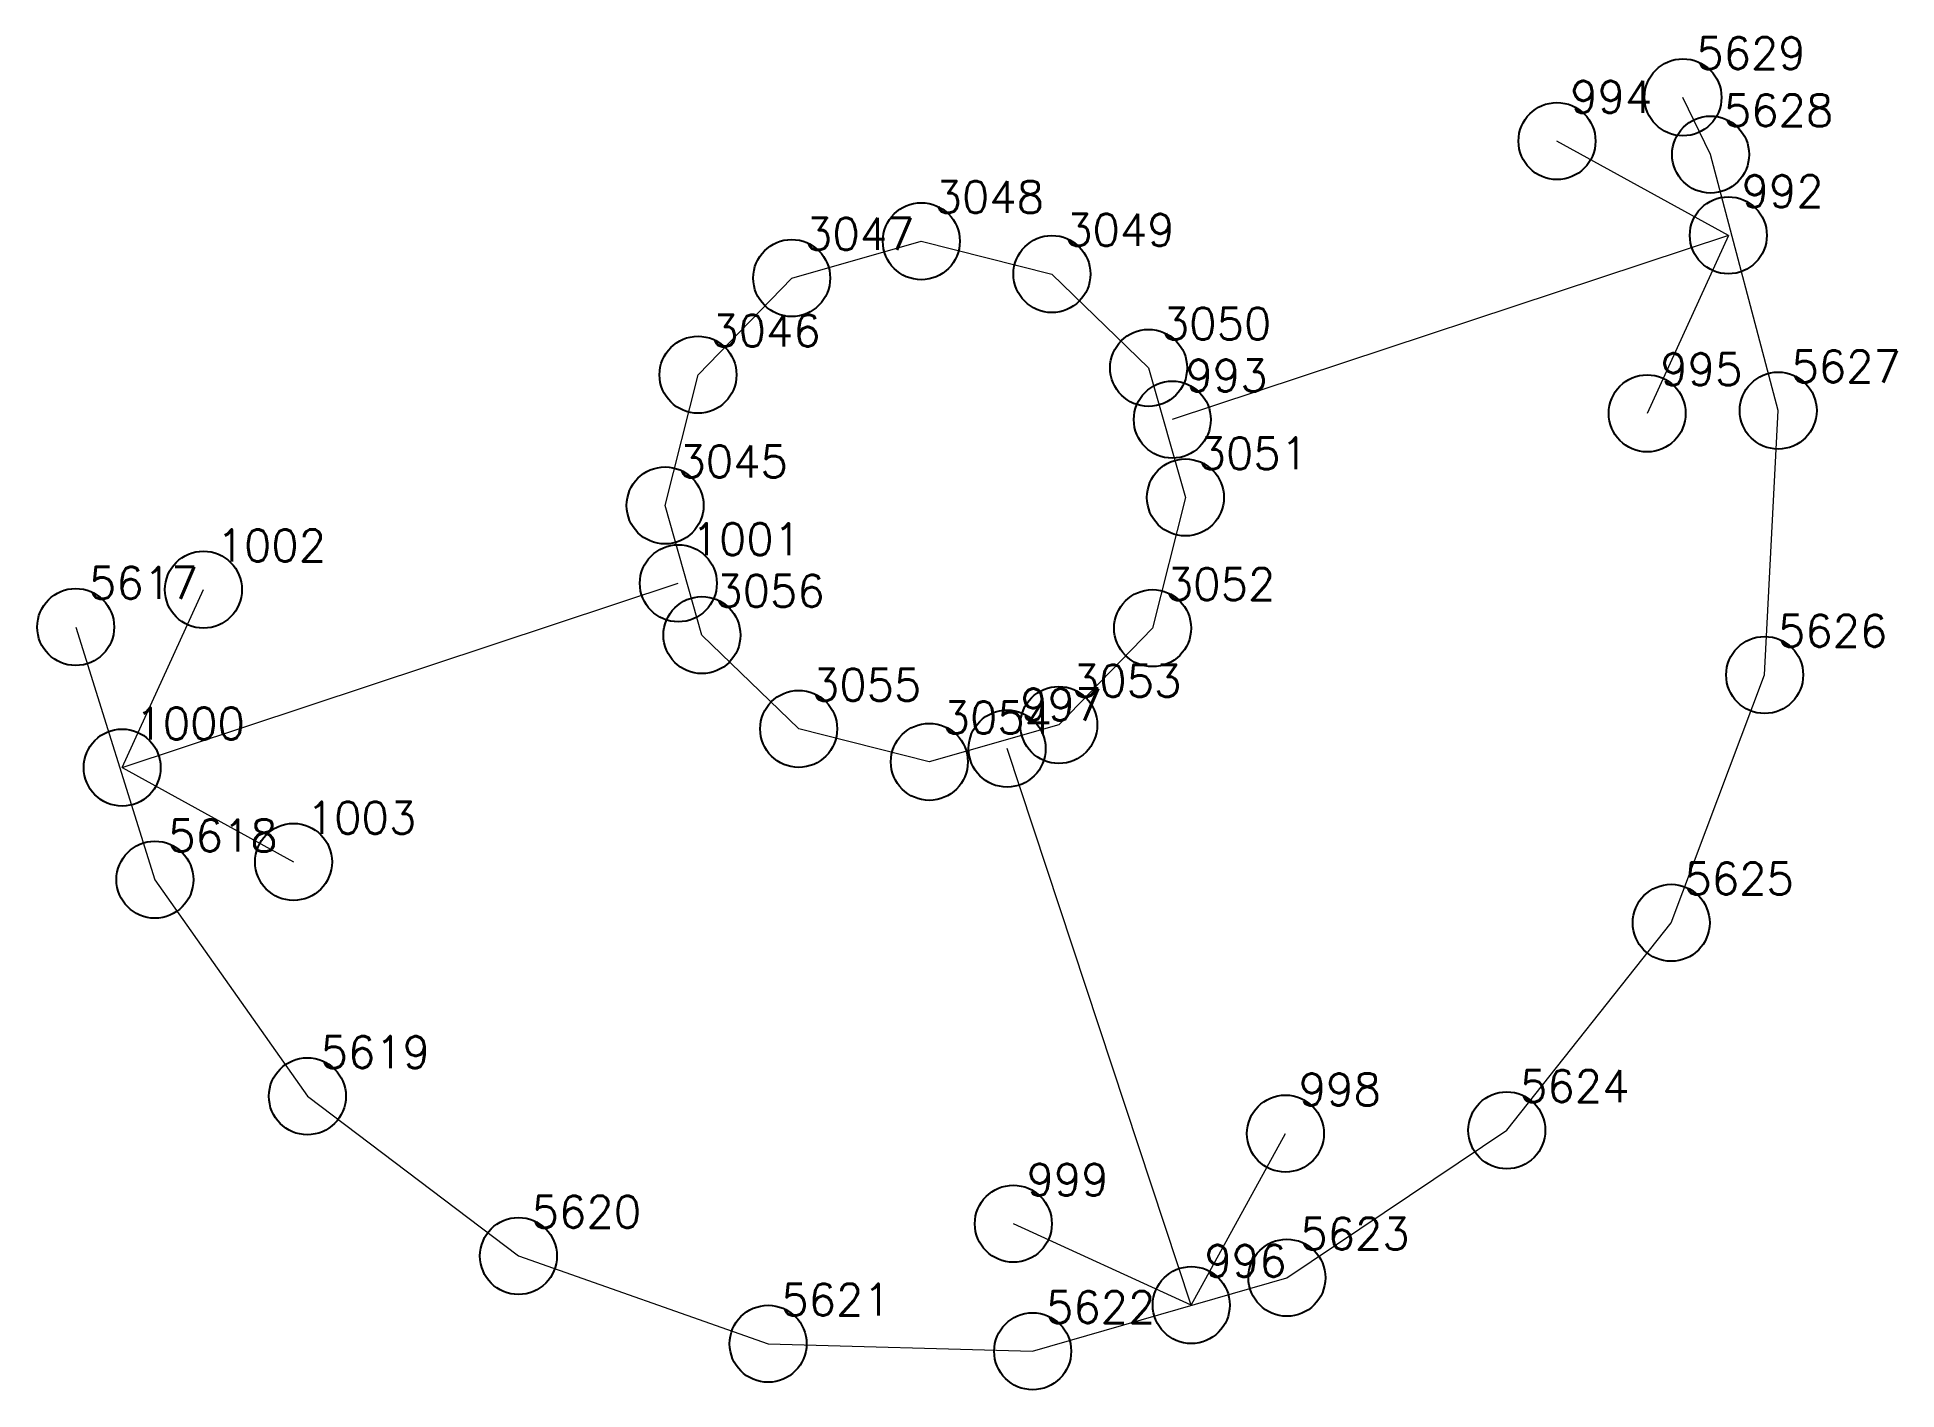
# Model space of a CAD drawing. Extents: x 1391501 to 1398271, y 354915 to 360782.
# Drawn here: x 1396062.61 to 1396080.73, y 360364.29 to 360377.46 of the extents above; entities that cross this region are included whole.
import ezdxf

# ---------------------------------------------------------------- set-up
doc = ezdxf.new("R2010")
doc.units = 0
doc.header["$PDMODE"] = 33
doc.header["$PDSIZE"] = 0.75
doc.layers.add('12 - ценные элементы визуального восприятия территории', color=7, linetype='Continuous')
doc.styles.get("Standard").update_dxf_attribs({"font": 'simplex.shx'})

msp = doc.modelspace()

# ---------------------------------------------------------------- texts
at = {"color": 7}
for s, p in [('3048', (1396071.354, 360375.748)), ('3047', (1396070.092, 360375.388)), ('3049', (1396072.627, 360375.427)), ('3046', (1396069.178, 360374.446)), ('3050', (1396073.569, 360374.514)), ('3045', (1396068.858, 360373.173)), ('3051', (1396073.928, 360373.251)), ('3056', (1396069.217, 360371.911)), ('3052', (1396073.608, 360371.978)), ('3055', (1396070.159, 360370.997)), ('3053', (1396072.694, 360371.036)), ('3054', (1396071.432, 360370.677))]:
    msp.add_text(s, height=0.3111, dxfattribs=at).set_placement(p)
at = {"layer": '12 - ценные элементы визуального восприятия территории', "color": 7}
for s, p in [('5629', (1396078.777, 360377.149)), ('994', (1396077.549, 360376.723)), ('5628', (1396079.046, 360376.592)), ('992', (1396079.22, 360375.804)), ('995', (1396078.428, 360374.07)), ('5627', (1396079.705, 360374.098)), ('993', (1396073.8, 360374.009)), ('1001', (1396068.986, 360372.415)), ('1002', (1396064.358, 360372.354)), ('5617', (1396063.113, 360371.989)), ('5626', (1396079.573, 360371.522)), ('997', (1396072.19, 360370.805)), ('1000', (1396063.566, 360370.62)), ('1003', (1396065.236, 360369.702)), ('5618', (1396063.885, 360369.528)), ('5625', (1396078.662, 360369.109)), ('5619', (1396065.371, 360367.419)), ('998', (1396074.904, 360367.056)), ('5624', (1396077.06, 360367.088)), ('999', (1396072.251, 360366.177)), ('5620', (1396067.428, 360365.864)), ('5623', (1396074.918, 360365.651)), ('996', (1396073.985, 360365.386)), ('5621', (1396069.861, 360365.008)), ('5622', (1396072.44, 360364.935))]:
    msp.add_text(s, height=0.3111, dxfattribs=at).set_placement(p)

# ---------------------------------------------------------------- linework, layer by layer
for p in [(1396071.225, 360375.473), (1396069.962, 360375.114), (1396072.498, 360375.153), (1396069.049, 360374.172), (1396073.44, 360374.239), (1396068.728, 360372.899), (1396073.799, 360372.977), (1396069.087, 360371.636), (1396073.479, 360371.704), (1396070.03, 360370.723), (1396072.565, 360370.761), (1396071.303, 360370.402)]:
    msp.add_point(p)
at = {"layer": '12 - ценные элементы визуального восприятия территории', "color": 7, "lineweight": 20}
for points in [[(1396062.984, 360371.715), (1396063.756, 360369.254), (1396065.242, 360367.145), (1396067.299, 360365.589), (1396069.732, 360364.734), (1396072.31, 360364.661), (1396074.788, 360365.377), (1396076.931, 360366.813), (1396078.533, 360368.834), (1396079.444, 360371.248), (1396079.576, 360373.823), (1396078.917, 360376.317), (1396078.648, 360376.874)], [(1396079.09, 360375.53), (1396077.42, 360376.448)], [(1396079.09, 360375.53), (1396073.671, 360373.735)], [(1396079.09, 360375.53), (1396078.299, 360373.796)], [(1396063.437, 360370.346), (1396068.857, 360372.141)], [(1396063.437, 360370.346), (1396064.229, 360372.079)], [(1396073.856, 360365.111), (1396072.061, 360370.531)], [(1396063.437, 360370.346), (1396065.107, 360369.427)], [(1396073.856, 360365.111), (1396074.774, 360366.781)], [(1396073.856, 360365.111), (1396072.122, 360365.903)]]:
    msp.add_lwpolyline(points, dxfattribs=at)
msp.add_lwpolyline([(1396068.728, 360372.899), (1396069.049, 360374.172), (1396069.962, 360375.114), (1396071.225, 360375.473), (1396072.498, 360375.153), (1396073.44, 360374.239), (1396073.799, 360372.977), (1396073.479, 360371.704), (1396072.565, 360370.761), (1396071.303, 360370.402), (1396070.03, 360370.723), (1396069.087, 360371.636), (1396068.728, 360372.899)], close=True, dxfattribs=at)
at = {"layer": '12 - ценные элементы визуального восприятия территории'}
for p in [(1396078.648, 360376.874), (1396077.42, 360376.448), (1396078.917, 360376.317), (1396079.09, 360375.53), (1396078.299, 360373.796), (1396079.576, 360373.823), (1396073.671, 360373.735), (1396064.229, 360372.079), (1396068.857, 360372.141), (1396062.984, 360371.715), (1396079.444, 360371.248), (1396072.061, 360370.531), (1396063.437, 360370.346), (1396065.107, 360369.427), (1396063.756, 360369.254), (1396078.533, 360368.834), (1396065.242, 360367.145), (1396074.774, 360366.781), (1396076.931, 360366.813), (1396072.122, 360365.903), (1396067.299, 360365.589), (1396074.788, 360365.377), (1396073.856, 360365.111), (1396069.732, 360364.734), (1396072.31, 360364.661)]:
    msp.add_point(p, dxfattribs=at)

msp.set_redraw_order([(e.dxf.handle, doc.entitydb.next_handle()) for e in msp.query("TEXT MTEXT ATTDEF DIMENSION ARC_DIMENSION")])  # texts and dimensions are drawn at this point

doc.saveas('drawing.dxf')
